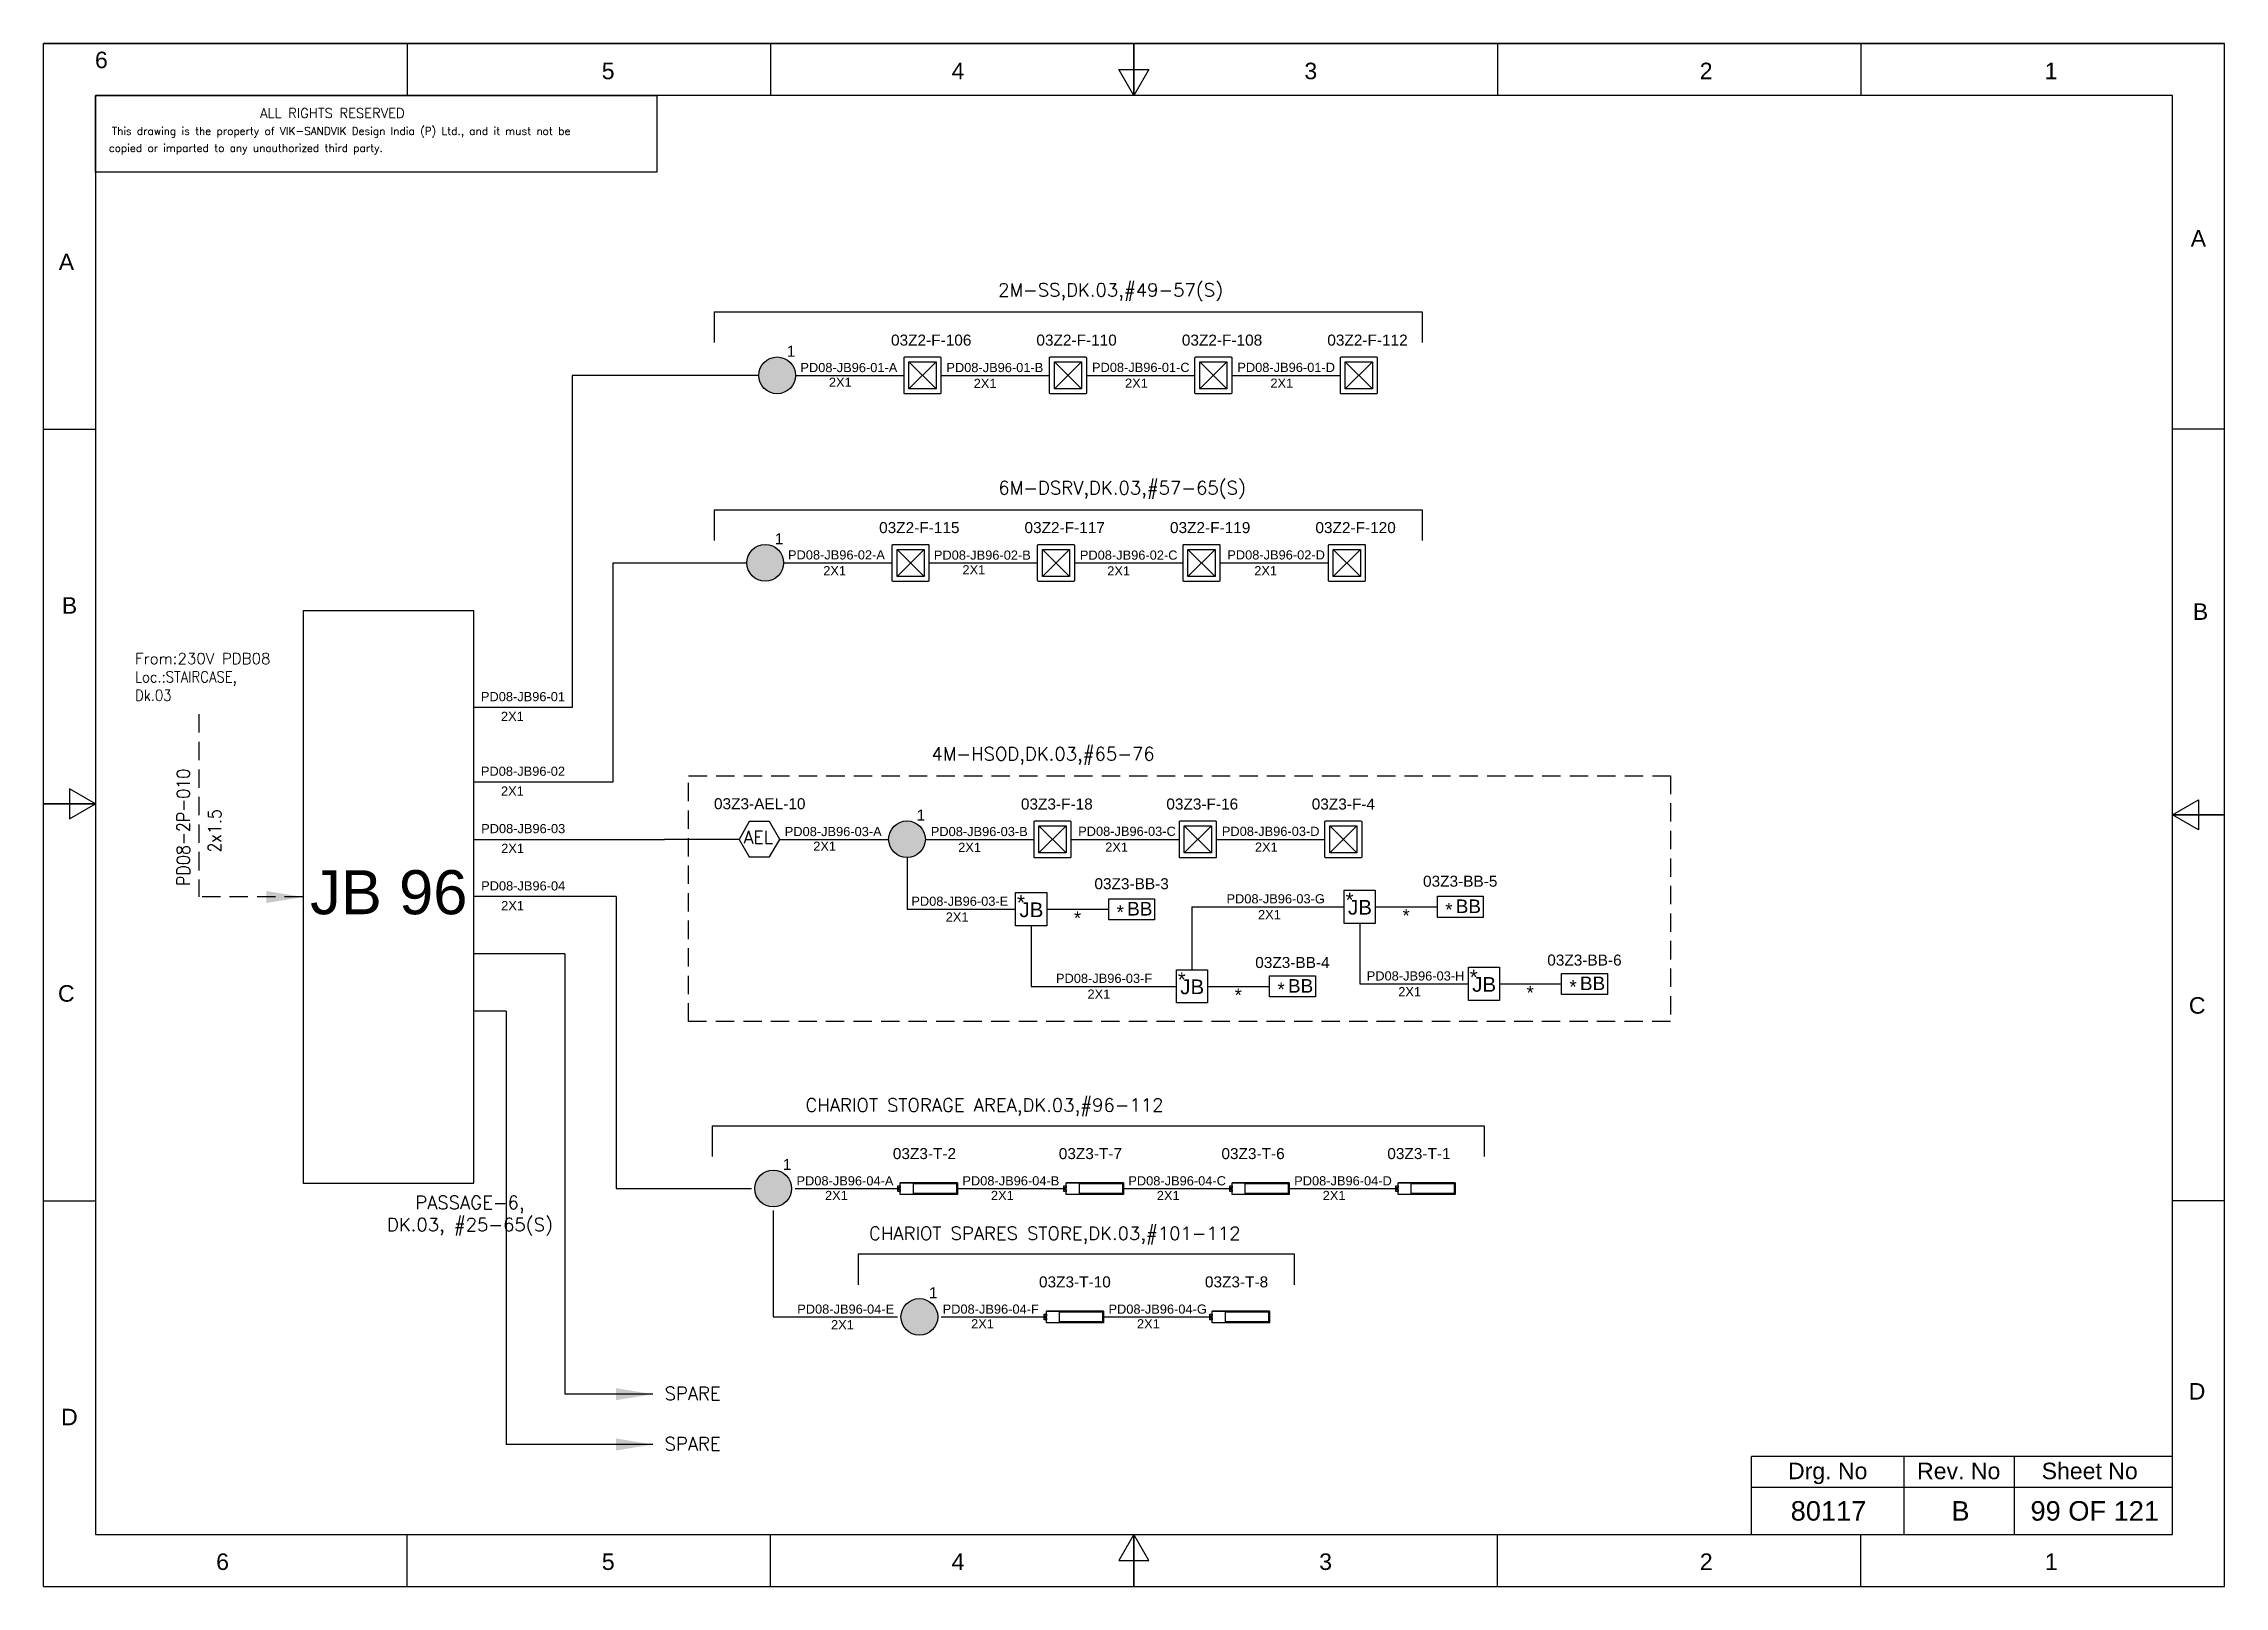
# Model space of a CAD drawing. Header units: inches. Extents: x -3311 to 1429, y -713 to 2436.
# Drawn here: x -340.5 to -43.5, y -152.6 to 57.4 of the extents above; entities that cross this region are included whole.
import ezdxf
from ezdxf.enums import TextEntityAlignment as Align

# ---------------------------------------------------------------- set-up
doc = ezdxf.new("R2010")
doc.units = ezdxf.units.IN
doc.linetypes.add('HIDDEN', pattern=[0.375, 0.25, -0.125])
doc.linetypes.add('SOLID', pattern=[0])
for name, color, linetype in [('BB', 7, 'Continuous'), ('Fmount', 7, 'Continuous'), ('LINE', 3, 'SOLID')]:
    doc.layers.add(name, color=color, linetype=linetype)
for name, color, linetype, lineweight in [('ELEC_TXT-025', 1, 'Continuous', 25), ('HEL-025', 1, 'Continuous', 25), ('HEL-035', 2, 'Continuous', 35)]:
    doc.layers.add(name, color=color, linetype=linetype, lineweight=lineweight)
doc.styles.add('_NORMAL', font='arial.ttf')
doc.styles.add('ROMAN S', font='romans.shx')
doc.styles.add('ROMANS', font='simplex.shx', dxfattribs={"width": 0.88})
doc.styles.get("Standard").update_dxf_attribs({"font": 'arial.ttf'})
doc.dimstyles.get("Standard").update_dxf_attribs({"dimtxt": 0.18, "dimasz": 0.18, "dimexe": 0.18, "dimexo": 0.0625, "dimgap": 0.09, "dimtad": 0, "dimtih": 1, "dimtoh": 1, "dimdec": 4, "dimzin": 0, "dimdsep": 46, "dimtxsty": 'Standard', "dimcen": 0.09, "dimadec": 0, "dimazin": 0, "dimtfac": 1, "dimtdec": 4, "dimtofl": 0, "dimtmove": 0, "dimatfit": 3, "dimfxl": 1, "dimtolj": 1, "dimtzin": 0, "dimarcsym": 0})

msp = doc.modelspace()

# ---------------------------------------------------------------- texts
at = {"color": 7}
for s, height, p in [('PD08-JB96-01-A', 1.25, (-237.46, 12.7, 0.03)), ('2X1', 1.25, (-233.58, 10.7)), ('PD08-JB96-01-B', 1.25, (-217.58, 12.7, 0.03)), ('PD08-JB96-01-C', 1.25, (-197.75, 12.72, 0.11)), ('PD08-JB96-01-D', 1.25, (-177.95, 12.72, 0.11)), ('2X1', 1.25, (-213.86, 10.54, -0.03)), ('2X1', 1.25, (-193.25, 10.57)), ('2X1', 1.25, (-173.45, 10.57)), ('PD08-JB96-02-A', 1.25, (-239.15, -12.81, 0.16)), ('PD08-JB96-02-B', 1.25, (-219.28, -12.84, 0.03)), ('PD08-JB96-02-C', 1.25, (-199.4, -12.84, 0.03)), ('PD08-JB96-02-D', 1.25, (-179.32, -12.81, 0.08)), ('2X1', 1.25, (-234.35, -14.96)), ('2X1', 1.25, (-215.39, -14.84)), ('2X1', 1.25, (-195.67, -14.99, -0.03)), ('2X1', 1.25, (-175.65, -14.96)), ('PD08-JB96-01', 1.25, (-280.97, -32.11)), ('2X1', 1.25, (-278.24, -34.8)), ('PD08-JB96-02', 1.25, (-280.97, -42.27)), ('2X1', 1.25, (-278.24, -44.97)), ('PD08-JB96-03', 1.25, (-280.94, -50.08)), ('PD08-JB96-03-A', 1.25, (-239.59, -50.48, 0.03)), ('PD08-JB96-03-B', 1.25, (-219.7, -50.48, 0.03)), ('PD08-JB96-03-C', 1.25, (-199.63, -50.45, 0.08)), ('PD08-JB96-03-D', 1.25, (-180.06, -50.45, 0.11)), ('2X1', 1.25, (-278.21, -52.77)), ('2X1', 1.25, (-235.71, -52.48)), ('2X1', 1.25, (-215.97, -52.63, -0.03)), ('2X1', 1.25, (-195.95, -52.6)), ('2X1', 1.25, (-175.56, -52.6)), ('PD08-JB96-04', 1.25, (-280.94, -57.88)), ('2X1', 1.25, (-278.21, -60.57)), ('PD08-JB96-03-E', 1.25, (-222.35, -59.97, 0.16)), ('PD08-JB96-03-G', 1.25, (-179.43, -59.64, 0.14)), ('2X1', 1.25, (-217.67, -62.12)), ('*', 1.8, (-200.21, -62.53)), ('2X1', 1.25, (-175.14, -61.79)), ('*', 1.8, (-155.46, -62.2)), ('PD08-JB96-03-F', 1.25, (-202.65, -70.47, 0.14)), ('*', 1.8, (-178.32, -73.03)), ('PD08-JB96-03-H', 1.25, (-160.33, -70.14, 0.14)), ('2X1', 1.25, (-156.04, -72.29)), ('*', 1.8, (-138.55, -72.7)), ('2X1', 1.25, (-198.36, -72.62)), ('PD08-JB96-04-A', 1.25, (-237.99, -98.04, 0.03)), ('PD08-JB96-04-B', 1.25, (-215.4, -98.04, 0.03)), ('PD08-JB96-04-C', 1.25, (-192.8, -98.04, 0.03)), ('PD08-JB96-04-D', 1.25, (-170.21, -98.04, 0.03)), ('2X1', 1.25, (-234.11, -100.04)), ('2X1', 1.25, (-211.51, -100.04)), ('2X1', 1.25, (-188.92, -100.04)), ('2X1', 1.25, (-166.33, -100.04)), ('PD08-JB96-04-E', 1.25, (-237.89, -115.51, 0.03)), ('PD08-JB96-04-F', 1.25, (-218.09, -115.51, 0.03)), ('PD08-JB96-04-G', 1.25, (-195.5, -115.51, 0.03)), ('2X1', 1.25, (-233.29, -117.64)), ('2X1', 1.25, (-214.21, -117.51)), ('2X1', 1.25, (-191.62, -117.51))]:
    msp.add_text(s, height=height, dxfattribs=at).set_placement(p)
at = {"color": 7, "lineweight": 30}
msp.add_text('JB 96', height=6, dxfattribs=at).set_placement((-293.52, -58.12), align=Align.MIDDLE_CENTER)
at = {"color": 7}
for s, height, p in [('Drg. No', 2.246, (-97.55, -136.92)), ('Rev. No', 2.246, (-79.71, -136.92)), ('Sheet No', 2.246, (-61.87, -136.92)), ('80117', 2.653, (-97.44, -142.36)), ('B', 2.65, (-79.47, -142.36)), ('99 OF 121', 2.653, (-61.18, -142.36))]:
    msp.add_text(s, height=height, dxfattribs=at).set_placement(p, align=Align.MIDDLE_CENTER)
at = {"color": 7, "char_height": 1.8, "attachment_point": 1, "style": '_NORMAL'}
for s, insert, width in [('{\\Fromans|c0;\\C2;2M-SS,DK.03,#49-57(S)}', (-210.53, 24.79, 0.22), 74.3987), ('{\\Fromans|c0;\\C2;6M-DSRV,DK.03,#57-65(S)}', (-210.5, -2.15, 0.22), 74.3987), ('{\\Fromans|c0;\\C2;4M-HSOD,DK.03,#65-76}', (-219.61, -38.38, 0.19), 74.3987), ('{\\Fromans|c0;\\C2;CHARIOT STORAGE AREA,DK.03,#96-112}', (-236.77, -86.2, 0.22), 128.8823), ('{\\Fromans|c0;\\C2;CHARIOT SPARES STORE,DK.03,#101-112}', (-228.12, -103.67, 0.22), 128.8823), ('{\\Fromans|c0;\\C2;SPARE}', (-255.95, -125.47), 8.1658), ('{\\Fromans|c0;\\C2;SPARE}', (-255.95, -132.33), 8.1658)]:
    msp.add_mtext(s, dxfattribs=dict(at, insert=insert, width=width))
at = {"color": 7, "insert": (-328.08, -25.55), "char_height": 1.5, "width": 36.8884, "attachment_point": 1}
msp.add_mtext('{\\Fromans|c0;\\C2;From:230V PDB08 \\P\\Fsimplex|c0;\\W0.88;Loc.:STAIRCASE,      \\PDk.03}', dxfattribs=at)
at = {"color": 7, "insert": (-322.4, -57.27), "char_height": 1.8, "width": 17.1296, "attachment_point": 1, "rotation": 90, "style": '_NORMAL'}
msp.add_mtext('{\\Fromans|c0;\\W0.88;PD08-2P-010}', dxfattribs=at)
at = {"color": 7, "insert": (-318.13, -52.71), "char_height": 1.8, "attachment_point": 1, "rotation": 90, "style": '_NORMAL'}
msp.add_mtext('{\\Fsimplex|c0;\\W0.88;2x1.5}', dxfattribs=at)
at = {"color": 7, "insert": (-293.77, -99.48), "char_height": 1.8, "attachment_point": 1, "style": '_NORMAL'}
msp.add_mtext('\\pxqc;{\\Fromans|c0;\\C2;PASSAGE-6, \\PDK.03, #25-65(S)}', dxfattribs=at)

# ---------------------------------------------------------------- blocks, each defined once
blk = doc.blocks.new('bunk_light')
blk.add_lwpolyline([(17773, 202986), (18112, 202986), (18112, 202830), (17773, 202830)], close=True)
at = {"char_height": 100, "attachment_point": 1}
for s, insert in [('*', (17831, 202937)), ('BB', (17909, 202962))]:
    blk.add_mtext_dynamic_manual_height_columns(s, width=182.6, gutter_width=7.5, heights=[0], dxfattribs=dict(at, insert=insert))
blk = doc.blocks.new('LED_BUNK _LIGHT')
at = {"xscale": 0.8, "yscale": 0.8, "zscale": 0.8}
blk.add_blockref('bunk_light', (4436, 38936), dxfattribs=at)
at = {"style": 'ROMAN S', "width": 0.7}
blk.add_attdef('TAG_NO:', text='', height=250, dxfattribs=at).set_placement((18767, 201415), align=Align.CENTER)
blk = doc.blocks.new('fr')
at = {"color": 7, "linetype": 'Continuous'}
for p, q in [((33763.99, 4500.4), (33466.99, 4500.4)), ((33466.99, 4500.4), (33763.99, 4500.4)), ((33466.99, 4290.33), (33466.99, 4500.4)), ((33516.49, 4500.4), (33516.49, 4493.33)), ((33565.99, 4500.4), (33565.99, 4493.33)), ((33615.49, 4500.4), (33615.49, 4493.33)), ((33615.49, 4493.33), (33615.49, 4500.4)), ((33615.49, 4500.4), (33615.49, 4493.33)), ((33664.99, 4500.4), (33664.99, 4493.33)), ((33714.49, 4500.4), (33714.49, 4493.33)), ((33763.99, 4290.33), (33763.99, 4500.4)), ((33763.99, 4290.33), (33763.99, 4500.4)), ((33615.49, 4493.33), (33613.45, 4496.87)), ((33613.45, 4496.87), (33617.53, 4496.87)), ((33617.53, 4496.87), (33615.49, 4493.33)), ((33756.92, 4493.33), (33474.06, 4493.33)), ((33474.06, 4493.33), (33474.06, 4297.41)), ((33756.92, 4297.41), (33756.92, 4493.33)), ((33466.99, 4447.89), (33474.06, 4447.89)), ((33763.99, 4447.89), (33756.92, 4447.89)), ((33474.06, 4396.87), (33470.53, 4398.91)), ((33470.53, 4398.91), (33470.53, 4394.83)), ((33466.99, 4396.87), (33474.06, 4396.87)), ((33474.06, 4396.87), (33466.99, 4396.87)), ((33466.99, 4396.87), (33474.06, 4396.87)), ((33470.53, 4394.83), (33474.06, 4396.87)), ((33756.92, 4395.37), (33760.45, 4397.41)), ((33760.45, 4397.41), (33760.45, 4393.33)), ((33763.99, 4395.37), (33756.92, 4395.37)), ((33760.45, 4393.33), (33756.92, 4395.37)), ((33756.92, 4395.37), (33763.99, 4395.37)), ((33763.99, 4395.37), (33756.92, 4395.37)), ((33466.99, 4342.85), (33474.06, 4342.85)), ((33763.99, 4342.85), (33756.92, 4342.85)), ((33474.06, 4297.41), (33756.92, 4297.41)), ((33516.49, 4290.33), (33516.49, 4297.41)), ((33565.99, 4290.33), (33565.99, 4297.41)), ((33615.49, 4297.41), (33613.45, 4293.87)), ((33615.49, 4290.33), (33615.49, 4297.41)), ((33617.53, 4293.87), (33615.49, 4297.41)), ((33615.49, 4297.41), (33615.49, 4290.33)), ((33615.49, 4290.33), (33615.49, 4297.41)), ((33664.99, 4290.33), (33664.99, 4297.41)), ((33714.49, 4290.33), (33714.49, 4297.41)), ((33613.45, 4293.87), (33617.53, 4293.87)), ((33466.99, 4290.33), (33763.99, 4290.33)), ((33466.99, 4290.33), (33763.99, 4290.33))]:
    blk.add_line(p, q, dxfattribs=at)
at = {"color": 7, "style": '_NORMAL'}
for s, p in [('6', (33474.86, 4498.18)), ('5', (33543.88, 4496.68)), ('4', (33591.52, 4496.68)), ('3', (33639.57, 4496.68)), ('2', (33693.41, 4496.68)), ('1', (33740.39, 4496.68)), ('A', (33760.45, 4473.88)), ('A', (33470.1, 4470.68)), ('B', (33470.52, 4423.9)), ('B', (33760.74, 4423.06)), ('C', (33470.08, 4371.07)), ('C', (33760.29, 4369.44)), ('D', (33760.27, 4316.89)), ('D', (33470.51, 4313.39)), ('6', (33491.37, 4293.69)), ('5', (33543.89, 4293.69)), ('4', (33591.53, 4293.69)), ('3', (33641.59, 4293.69)), ('2', (33693.43, 4293.69)), ('1', (33740.41, 4293.69))]:
    blk.add_text(s, height=2.25, dxfattribs=at).set_placement(p, align=Align.MIDDLE_CENTER)
blk = doc.blocks.new('A$C4BAD7D21')
at = {"layer": 'HEL-025'}
blk.add_lwpolyline([(-34000, 0), (-34000, 2086), (-18714, 2086), (-18714, 0)], close=True, dxfattribs=at)
at = {"layer": 'HEL-025', "style": 'ROMANS'}
for s, p in [('This drawing is the property of VIK-SANDVIK Design India (P) Ltd., and it must not be', (-33558, 1016)), (' copied or imparted to any unauthorized third party.', (-33785, 550))]:
    blk.add_text(s, height=210, dxfattribs=at).set_placement(p)
at = {"layer": 'HEL-035', "style": 'ROMANS'}
blk.add_text('     ALL RIGHTS RESERVED', height=262.5, dxfattribs=at).set_placement((-30497, 1476))
blk = doc.blocks.new('FIXED_KEY_SWITCH')
h = blk.add_hatch(color=1)
h.dxf.hatch_style = 1
edge = h.paths.add_edge_path()
edge.add_arc((848.13, 1737.46), 2.5, 0, 360)
at = {"color": 1}
blk.add_circle((848.13, 1737.46), 2.5, dxfattribs=at)
at = {"color": 7, "insert": (849.44, 1741.5), "char_height": 1.5, "attachment_point": 1, "style": '_NORMAL'}
blk.add_mtext_dynamic_manual_height_columns('1', width=1.5, gutter_width=7.5, heights=[0], dxfattribs=at)
blk = doc.blocks.new('SWT')
blk.add_blockref('FIXED_KEY_SWITCH', (0, 0))
blk.add_attdef('TAG_NO', (844.55, 1741.11), '', height=1.5)
blk = doc.blocks.new('LED FLUSH MOUNT')
for p, q in [((114818, 79432), (114604, 79219)), ((114604, 79432), (114818, 79219))]:
    blk.add_line(p, q)
blk.add_lwpolyline([(114572, 79470), (114850, 79470, -0.414214), (114856, 79464), (114856, 79186, -0.414214), (114850, 79180), (114572, 79180, -0.414214), (114566, 79186), (114566, 79464, -0.414214)], format="xyb", close=True)
blk.add_lwpolyline([(114604, 79432), (114818, 79432), (114818, 79219), (114604, 79219)], close=True)
blk = doc.blocks.new('LED Flush Mounted Light 22W')
blk.add_blockref('LED FLUSH MOUNT', (0, 0))
at = {"style": 'ROMANS', "width": 0.7}
blk.add_attdef('TAG_NO.:', (113905, 79579), '', height=250, dxfattribs=at)
blk = doc.blocks.new('2A')
at = {"color": 7, "lineweight": -3, "ltscale": 2.5}
blk.add_line((790.02, 1997.62, -0.03), (782.23, 1997.62, -0.03), dxfattribs=at)
at = {"color": 7, "lineweight": -3, "ltscale": 2.5, "elevation": -0.03}
for points in [[(781.91, 1997.21), (782.23, 1997.21), (782.23, 1996.94), (781.91, 1996.94)], [(781.91, 1996.7), (782.23, 1996.7), (782.23, 1996.44), (781.91, 1996.44)], [(782.23, 1997.62), (790.02, 1997.62), (790.02, 1996.02), (782.23, 1996.02)], [(784.03, 1997.5), (789.88, 1997.5), (789.88, 1996.14), (784.03, 1996.14)]]:
    blk.add_lwpolyline(points, close=True, dxfattribs=at)
blk = doc.blocks.new('LED TUBE LIGHT 30W')
blk.add_blockref('2A', (179.91, -357.89))
blk.add_attdef('TAG_NO.', (962.52, 1642.97), '', height=1.5)
blk = doc.blocks.new('AEL')
at = {"color": 4}
blk.add_lwpolyline([(989.98, -190.09), (992.75, -190.09), (994.14, -187.69), (992.75, -185.28), (989.98, -185.28), (988.59, -187.69)], close=True, dxfattribs=at)
at = {"color": 4, "style": 'ROMANS'}
blk.add_text('AEL', height=1.725, dxfattribs=at).set_placement((989.2, -188.27))
blk = doc.blocks.new('AEL_L')
blk.add_blockref('AEL', (0, 0))
blk.add_attdef('TAG_NO', (986.55, -183.59), '', height=1.5)
blk = doc.blocks.new('JB')
blk.add_lwpolyline([(1661.35, 1973.02), (1665.59, 1973.02), (1665.59, 1968.5), (1661.35, 1968.5)], close=True)
at = {"color": 7}
for s, p in [('*', (1661.54, 1970.68)), ('JB', (1661.87, 1969.69))]:
    blk.add_text(s, height=2, dxfattribs=at).set_placement(p)
blk = doc.blocks.new('JB_FOR_BUNKLIGHT')
blk.add_blockref('JB', (0, 0))
blk.add_attdef('TAG_NO:', (1659.46, 1975.19), '', height=1.5)

# ---------------------------------------------------------------- linework, layer by layer
for p, q in [((-249.19, 20.91), (-152.8, 20.91)), ((-268.54, 12.26), (-268.54, -32.95)), ((-243.13, 12.26), (-268.54, 12.26)), ((-249.19, -6.03), (-152.8, -6.03)), ((-262.97, -43.11), (-262.97, -13.28)), ((-305.2, -19.82), (-305.2, -97.72)), ((-281.95, -19.82), (-305.2, -19.82)), ((-281.95, -97.72), (-281.95, -19.82)), ((-268.54, -32.95), (-281.95, -32.95)), ((-281.95, -43.11), (-262.97, -43.11)), ((-245.81, -50.92), (-255.96, -50.92)), ((-222.94, -53.42), (-222.94, -60.44)), ((-262.57, -58.72), (-281.95, -58.72)), ((-262.57, -58.72), (-262.57, -98.48)), ((-203.91, -60.44), (-195.47, -60.44)), ((-184.13, -60.1), (-184.13, -68.68)), ((-161.28, -62.36), (-161.28, -70.6)), ((-159.16, -60.1), (-150.72, -60.1)), ((-206.03, -62.69), (-206.03, -70.94)), ((-269.54, -66.52), (-281.95, -66.52)), ((-269.54, -66.52), (-269.54, -126.47)), ((-182.02, -70.94), (-173.58, -70.94)), ((-142.25, -70.6), (-133.81, -70.6)), ((-277.54, -74.32), (-281.95, -74.32)), ((-277.54, -74.32), (-277.54, -133.32)), ((-249.46, -89.91, -0.05), (-144.32, -89.91, -0.05)), ((-305.2, -97.72), (-281.95, -97.72)), ((-241.16, -101.45), (-241.16, -115.95)), ((-229.57, -107.38, -0.05), (-170.23, -107.38, -0.05))]:
    msp.add_line(p, q)
at = {"color": 7, "linetype": 'Continuous'}
for p, q in [((-50.6, -134.97), (-107.92, -134.97)), ((-107.92, -145.57), (-107.92, -134.97)), ((-87.15, -145.57), (-87.15, -134.97)), ((-72.13, -145.57), (-72.13, -134.97)), ((-107.92, -139.15), (-50.6, -139.15))]:
    msp.add_line(p, q, dxfattribs=at)
at = {"linetype": 'HIDDEN', "ltscale": 10}
msp.add_lwpolyline([(-319.41, -33.89), (-319.41, -58.77)], dxfattribs=at)
at = {"linetype": 'HIDDEN', "ltscale": 10, "elevation": -0.03}
msp.add_lwpolyline([(-252.68, -42.26), (-118.98, -42.26), (-118.98, -75.74), (-252.68, -75.74)], close=True, dxfattribs=at)
at = {"layer": 'LINE', "color": 0}
for p, q in [((-249.19, 20.91), (-249.19, 16.73)), ((-152.8, 20.91), (-152.8, 16.73)), ((-238.13, 12.26), (-223.34, 12.26)), ((-218.33, 12.26), (-203.53, 12.26)), ((-198.52, 12.26), (-183.72, 12.26)), ((-178.71, 12.26), (-163.92, 12.26)), ((-249.19, -6.03), (-249.19, -10.22)), ((-152.8, -6.03), (-152.8, -10.22)), ((-262.97, -13.28), (-244.75, -13.28)), ((-239.75, -13.28), (-224.96, -13.28)), ((-219.94, -13.28), (-205.15, -13.28)), ((-200.14, -13.28), (-185.34, -13.28)), ((-180.33, -13.28), (-165.54, -13.28)), ((-281.92, -50.92), (-255.96, -50.92)), ((-240.26, -50.92), (-225.46, -50.92)), ((-220.44, -50.92), (-205.64, -50.92)), ((-200.63, -50.92), (-185.84, -50.92)), ((-180.83, -50.92), (-166.03, -50.92)), ((-222.94, -60.44), (-208.14, -60.44)), ((-184.13, -60.1), (-163.39, -60.1)), ((-206.03, -70.94), (-186.25, -70.94)), ((-161.28, -70.6), (-146.48, -70.6)), ((-249.46, -89.91, -0.05), (-249.46, -94.1, -0.05)), ((-144.32, -89.91, -0.05), (-144.32, -94.1, -0.05)), ((-262.57, -98.48), (-244.13, -98.48)), ((-238.19, -98.48), (-223.86, -98.48)), ((-216.07, -98.48), (-201.27, -98.48)), ((-193.47, -98.48), (-178.68, -98.48)), ((-170.88, -98.48), (-156.08, -98.48)), ((-229.57, -107.38, -0.05), (-229.57, -111.57, -0.05)), ((-170.23, -107.38, -0.05), (-170.23, -111.57, -0.05)), ((-241.16, -115.95), (-224.24, -115.95)), ((-218.29, -115.95), (-203.97, -115.95)), ((-196.17, -115.95), (-181.37, -115.95))]:
    msp.add_line(p, q, dxfattribs=at)

# ---------------------------------------------------------------- block references
for name, p in [('fr', (-33807.52, -4442.97)), ('SWT', (-1088.76, -1725.2)), ('SWT', (-1090.38, -1750.73)), ('SWT', (-1071.07, -1788.37)), ('JB_FOR_BUNKLIGHT', (-1869.5, -2031.2)), ('JB_FOR_BUNKLIGHT', (-1824.75, -2030.86)), ('JB_FOR_BUNKLIGHT', (-1847.6, -2041.69)), ('JB_FOR_BUNKLIGHT', (-1807.84, -2041.36)), ('SWT', (-1089.29, -1835.93)), ('SWT', (-1069.39, -1853.41))]:
    msp.add_blockref(name, p)
ref = msp.add_blockref('AEL_L', (-1234.4, 136.77))
ref.add_attrib('TAG_NO', '03Z3-AEL-10', (-249.23, -46.82), dxfattribs={"color": 4, "height": 1.5})
ref = msp.add_blockref('LED TUBE LIGHT 30W', (-1186, -1737.4, 0.03))
ref.add_attrib('TAG_NO.', '03Z3-T-2', (-224.87, -94.46, 0.03), dxfattribs={"height": 1.5})
ref = msp.add_blockref('LED TUBE LIGHT 30W', (-1163.4, -1737.4, 0.03))
ref.add_attrib('TAG_NO.', '03Z3-T-7', (-202.27, -94.46, 0.03), dxfattribs={"height": 1.5})
ref = msp.add_blockref('LED TUBE LIGHT 30W', (-1140.81, -1737.4, 0.03))
ref.add_attrib('TAG_NO.', '03Z3-T-6', (-180.12, -94.46, 0.03), dxfattribs={"height": 1.5})
ref = msp.add_blockref('LED TUBE LIGHT 30W', (-1118.21, -1737.4, 0.03))
ref.add_attrib('TAG_NO.', '03Z3-T-1', (-157.53, -94.46, 0.03), dxfattribs={"height": 1.5})
ref = msp.add_blockref('LED TUBE LIGHT 30W', (-1166.1, -1754.88, 0.03))
ref.add_attrib('TAG_NO.', '03Z3-T-10', (-204.97, -111.93, 0.03), dxfattribs={"height": 1.5})
ref = msp.add_blockref('LED TUBE LIGHT 30W', (-1143.5, -1754.88, 0.03))
ref.add_attrib('TAG_NO.', '03Z3-T-8', (-182.37, -111.93, 0.03), dxfattribs={"height": 1.5})
at = {"layer": 'BB'}
ref = msp.add_blockref('LED_BUNK _LIGHT', (-625.26, -4697.53), dxfattribs=dict(at, xscale=0.02304, yscale=0.02304, zscale=0.02304))
ref.add_attrib('TAG_NO:', '03Z3-BB-3', dxfattribs={"layer": '0', "height": 1.5}).set_placement((-192.35, -58.16, 0), align=Align.BOTTOM_CENTER)
ref = msp.add_blockref('LED_BUNK _LIGHT', (-580.51, -4697.19), dxfattribs=dict(at, xscale=0.02304, yscale=0.02304, zscale=0.02304))
ref.add_attrib('TAG_NO:', '03Z3-BB-5', dxfattribs={"layer": '0', "height": 1.5}).set_placement((-147.6, -57.82, 0), align=Align.BOTTOM_CENTER)
ref = msp.add_blockref('LED_BUNK _LIGHT', (-603.36, -4708.03), dxfattribs=dict(at, xscale=0.02304, yscale=0.02304, zscale=0.02304))
ref.add_attrib('TAG_NO:', '03Z3-BB-4', dxfattribs={"layer": '0', "height": 1.5}).set_placement((-170.45, -68.89, 0), align=Align.BOTTOM_CENTER)
ref = msp.add_blockref('LED_BUNK _LIGHT', (-563.6, -4707.69), dxfattribs=dict(at, xscale=0.02304, yscale=0.02304, zscale=0.02304))
ref.add_attrib('TAG_NO:', '03Z3-BB-6', dxfattribs={"layer": '0', "height": 1.5}).set_placement((-130.68, -68.56, 0), align=Align.BOTTOM_CENTER)
at = {"layer": 'ELEC_TXT-025', "color": 0, "xscale": 0.005, "yscale": 0.005, "zscale": 0.005}
msp.add_blockref('A$C4BAD7D21', (-163.45, 39.93), dxfattribs=at)
at = {"layer": 'Fmount'}
ref = msp.add_blockref('LED Flush Mounted Light 22W', (-2203.04, -1358.48), dxfattribs=dict(at, xscale=0.01728, yscale=0.01728, zscale=0.01728))
ref.add_attrib('TAG_NO.:', '03Z2-F-106', dxfattribs={"layer": '0', "height": 1.5}).set_placement((-225.12, 15.86), align=Align.BOTTOM_LEFT)
ref = msp.add_blockref('LED Flush Mounted Light 22W', (-2183.23, -1358.48), dxfattribs=dict(at, xscale=0.01728, yscale=0.01728, zscale=0.01728))
ref.add_attrib('TAG_NO.:', '03Z2-F-110', dxfattribs={"layer": '0', "height": 1.5}).set_placement((-205.32, 15.86), align=Align.BOTTOM_LEFT)
ref = msp.add_blockref('LED Flush Mounted Light 22W', (-2163.42, -1358.48), dxfattribs=dict(at, xscale=0.01728, yscale=0.01728, zscale=0.01728))
ref.add_attrib('TAG_NO.:', '03Z2-F-108', dxfattribs={"layer": '0', "height": 1.5}).set_placement((-185.51, 15.86), align=Align.BOTTOM_LEFT)
ref = msp.add_blockref('LED Flush Mounted Light 22W', (-2143.62, -1358.48), dxfattribs=dict(at, xscale=0.01728, yscale=0.01728, zscale=0.01728))
ref.add_attrib('TAG_NO.:', '03Z2-F-112', dxfattribs={"layer": '0', "height": 1.5}).set_placement((-165.7, 15.86), align=Align.BOTTOM_LEFT)
ref = msp.add_blockref('LED Flush Mounted Light 22W', (-2204.66, -1384.02), dxfattribs=dict(at, xscale=0.01728, yscale=0.01728, zscale=0.01728))
ref.add_attrib('TAG_NO.:', '03Z2-F-115', dxfattribs={"layer": '0', "height": 1.5}).set_placement((-226.74, -9.67), align=Align.BOTTOM_LEFT)
ref = msp.add_blockref('LED Flush Mounted Light 22W', (-2184.85, -1384.02), dxfattribs=dict(at, xscale=0.01728, yscale=0.01728, zscale=0.01728))
ref.add_attrib('TAG_NO.:', '03Z2-F-117', dxfattribs={"layer": '0', "height": 1.5}).set_placement((-206.94, -9.67), align=Align.BOTTOM_LEFT)
ref = msp.add_blockref('LED Flush Mounted Light 22W', (-2165.04, -1384.02), dxfattribs=dict(at, xscale=0.01728, yscale=0.01728, zscale=0.01728))
ref.add_attrib('TAG_NO.:', '03Z2-F-119', dxfattribs={"layer": '0', "height": 1.5}).set_placement((-187.13, -9.67), align=Align.BOTTOM_LEFT)
ref = msp.add_blockref('LED Flush Mounted Light 22W', (-2145.24, -1384.02), dxfattribs=dict(at, xscale=0.01728, yscale=0.01728, zscale=0.01728))
ref.add_attrib('TAG_NO.:', '03Z2-F-120', dxfattribs={"layer": '0', "height": 1.5}).set_placement((-167.32, -9.67), align=Align.BOTTOM_LEFT)
ref = msp.add_blockref('LED Flush Mounted Light 22W', (-2185.34, -1421.66), dxfattribs=dict(at, xscale=0.01728, yscale=0.01728, zscale=0.01728))
ref.add_attrib('TAG_NO.:', '03Z3-F-18', dxfattribs={"layer": '0', "height": 1.5}).set_placement((-207.43, -47.31), align=Align.BOTTOM_LEFT)
ref = msp.add_blockref('LED Flush Mounted Light 22W', (-2165.54, -1421.66), dxfattribs=dict(at, xscale=0.01728, yscale=0.01728, zscale=0.01728))
ref.add_attrib('TAG_NO.:', '03Z3-F-16', dxfattribs={"layer": '0', "height": 1.5}).set_placement((-187.62, -47.31), align=Align.BOTTOM_LEFT)
ref = msp.add_blockref('LED Flush Mounted Light 22W', (-2145.73, -1421.66), dxfattribs=dict(at, xscale=0.01728, yscale=0.01728, zscale=0.01728))
ref.add_attrib('TAG_NO.:', '03Z3-F-4', dxfattribs={"layer": '0', "height": 1.5}).set_placement((-167.82, -47.31), align=Align.BOTTOM_LEFT)

msp.set_redraw_order([(e.dxf.handle, doc.entitydb.next_handle()) for e in msp.query("TEXT MTEXT ATTDEF DIMENSION ARC_DIMENSION")])  # texts and dimensions are drawn at this point

# ---------------------------------------------------------------- leaders
at = {"linetype": 'HIDDEN', "ltscale": 10}
msp.add_leader([(-305.2, -58.77), (-319.41, -58.77)], dimstyle='Standard', override={"dimasz": 5, "dimarcsym": 1}, dxfattribs=at)
for points in [[(-257.57, -126.47), (-269.54, -126.47)], [(-257.57, -133.32), (-277.54, -133.32)]]:
    msp.add_leader(points, dimstyle='Standard', override={"dimasz": 5, "dimarcsym": 1})

doc.saveas('drawing.dxf')
